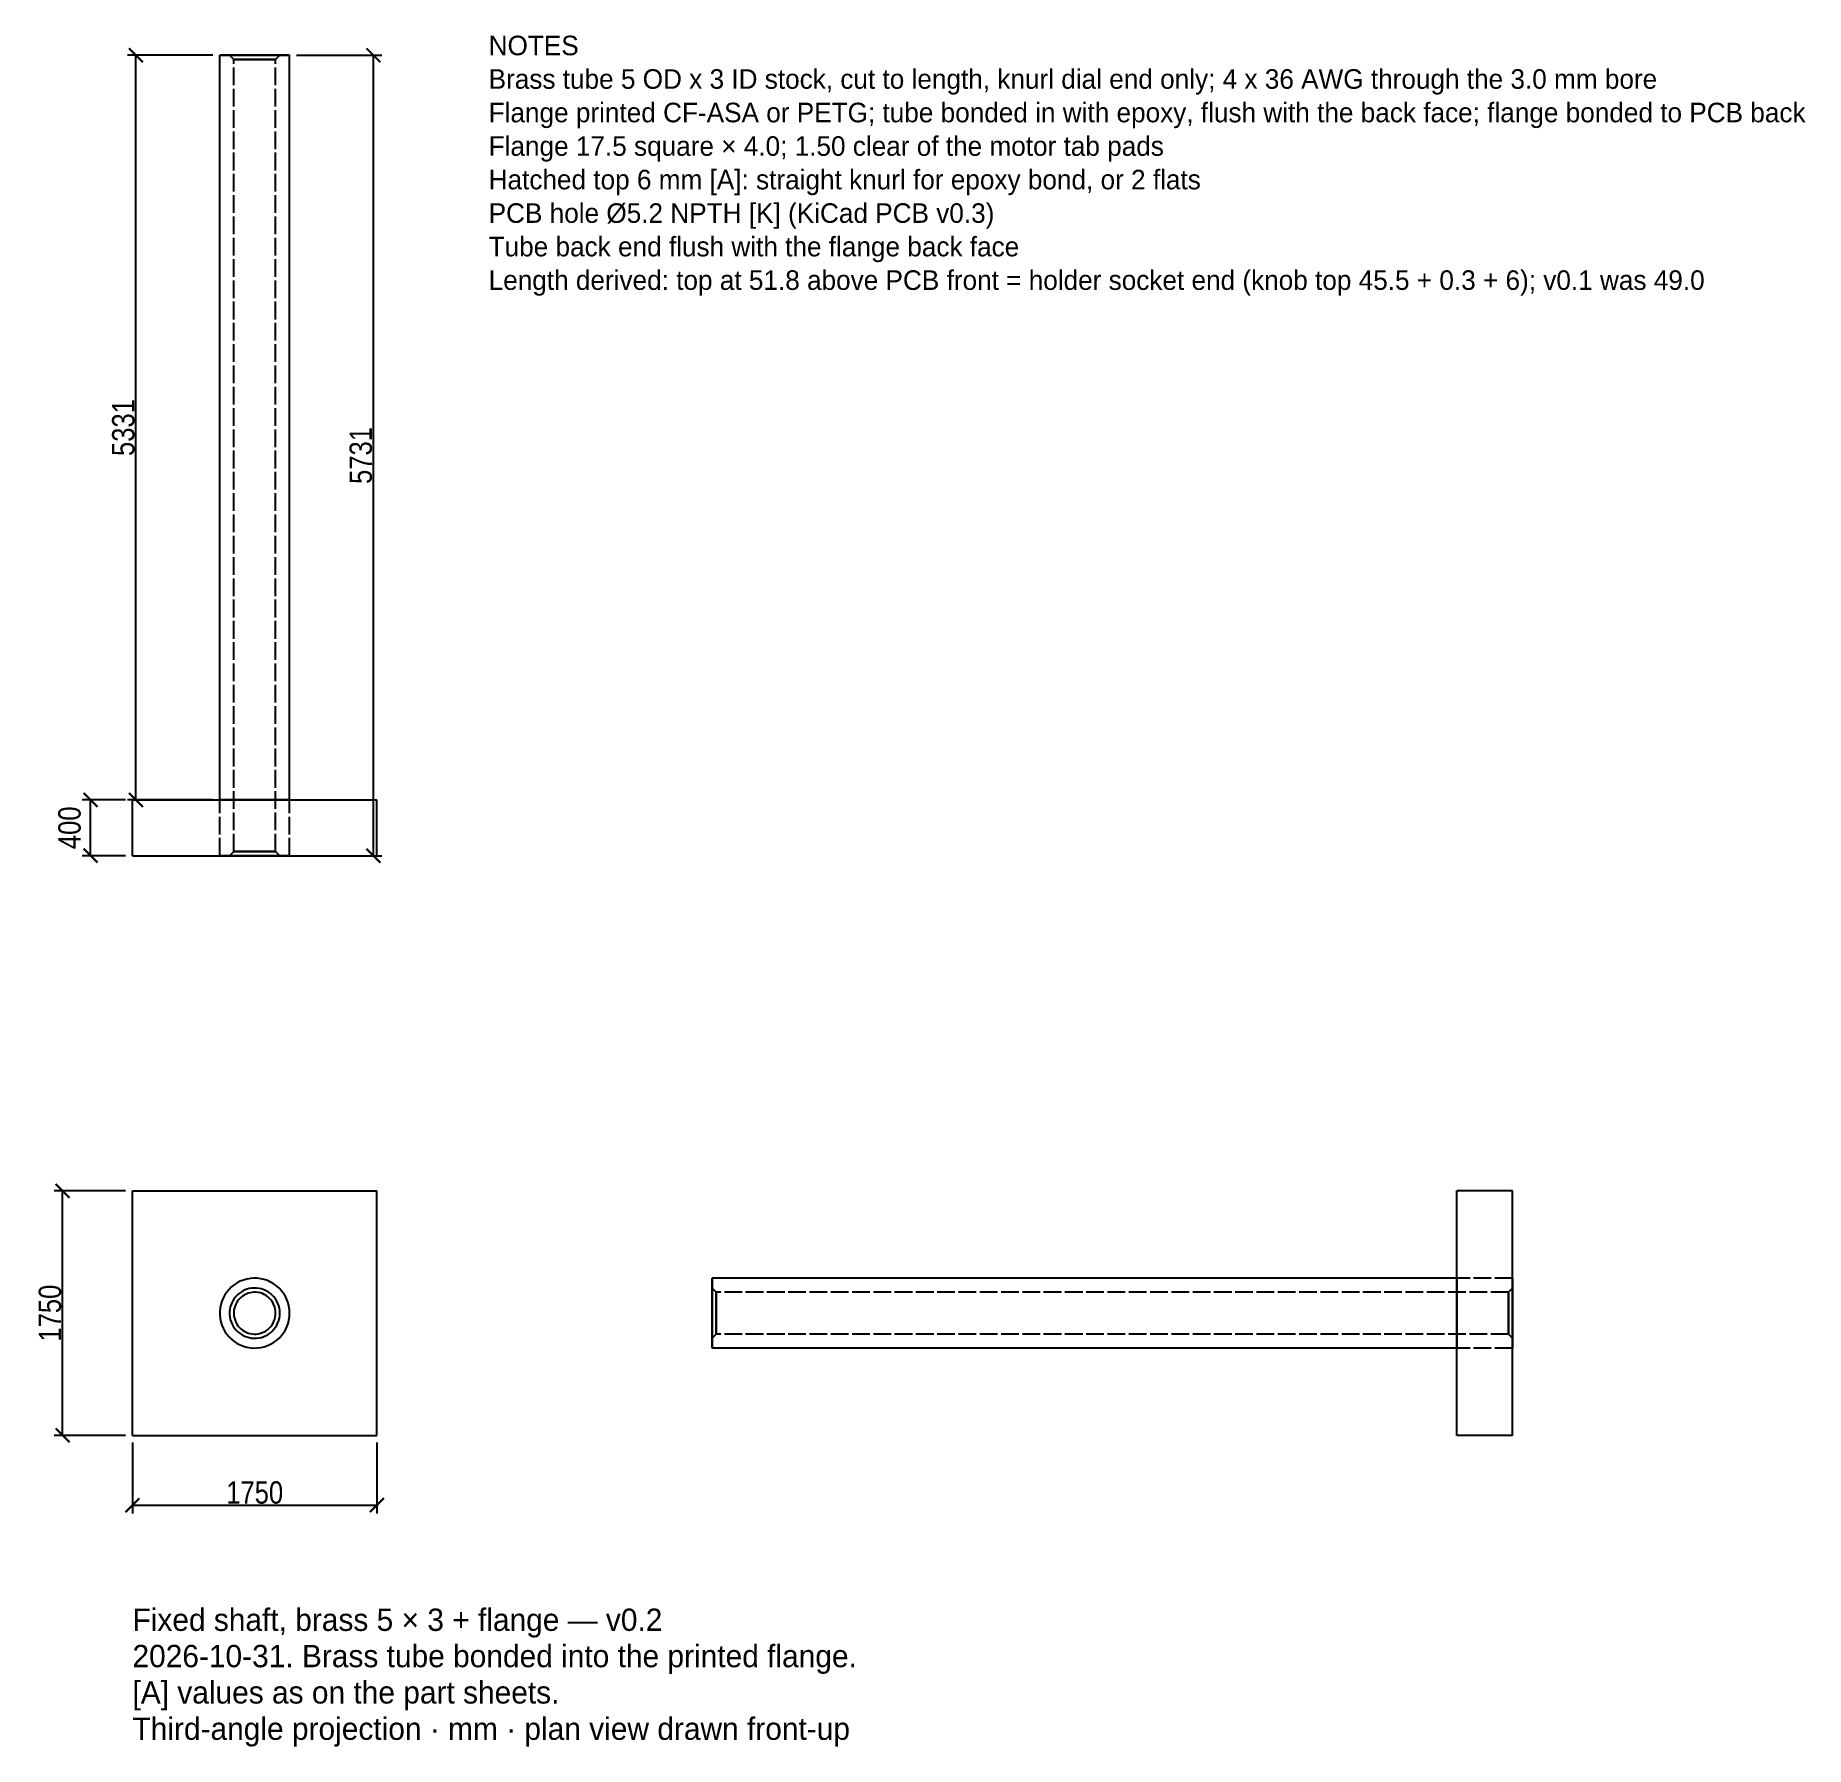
# Model space of a CAD drawing. Header units: millimetres. Extents: x -16 to 111, y -31 to 91.
import ezdxf

# ---------------------------------------------------------------- set-up
doc = ezdxf.new("R2010")
doc.units = ezdxf.units.MM
doc.linetypes.add('DASHED', pattern=[1.524, 1.27, -0.254])
for name, color, linetype in [('DIMS', 3, 'CONTINUOUS'), ('HIDDEN', 8, 'DASHED'), ('TEXT', 7, 'CONTINUOUS'), ('VISIBLE', 7, 'CONTINUOUS')]:
    doc.layers.add(name, color=color, linetype=linetype)
doc.styles.add('OpenSansCondensed-Light', font='OpenSansCondensed-Light.ttf')
doc.dimstyles.new('EZDXF', dxfattribs={"dimtxt": 0.25, "dimasz": 0.175, "dimexe": 0.375, "dimexo": 0.125, "dimgap": 0.1, "dimtad": 1, "dimlfac": 100, "dimzin": 12, "dimdsep": 46, "dimtxsty": 'OpenSansCondensed-Light', "dimblk": 'ARCHTICK', "dimcen": 2.5, "dimazin": 3, "dimtfac": 0.5, "dimtmove": 2, "dimatfit": 3})

msp = doc.modelspace()

# ---------------------------------------------------------------- texts
at = {"layer": 'TEXT'}
for s, height, p in [('NOTES', 1.4, (16.75, 90.06)), ('Brass tube 5 OD x 3 ID stock, cut to length, knurl dial end only; 4 x 36 AWG through the 3.0 mm bore', 1.4, (16.75, 87.66)), ('Flange printed CF-ASA or PETG; tube bonded in with epoxy, flush with the back face; flange bonded to PCB back', 1.4, (16.75, 85.26)), ('Flange 17.5 square × 4.0; 1.50 clear of the motor tab pads', 1.4, (16.75, 82.86)), ('Hatched top 6 mm [A]: straight knurl for epoxy bond, or 2 flats', 1.4, (16.75, 80.46)), ('PCB hole Ø5.2 NPTH [K] (KiCad PCB v0.3)', 1.4, (16.75, 78.06)), ('Tube back end flush with the flange back face', 1.4, (16.75, 75.66)), ('Length derived: top at 51.8 above PCB front = holder socket end (knob top 45.5 + 0.3 + 6); v0.1 was 49.0', 1.4, (16.75, 73.26)), ('Fixed shaft, brass 5 × 3 + flange — v0.2', 1.6, (-8.75, -22.75)), ('2026-10-31. Brass tube bonded into the printed flange.', 1.6, (-8.75, -25.35)), ('[A] values as on the part sheets.', 1.6, (-8.75, -27.95)), ('Third-angle projection · mm · plan view drawn front-up', 1.6, (-8.75, -30.55))]:
    msp.add_text(s, height=height, dxfattribs=at).set_placement(p)

# ---------------------------------------------------------------- blocks, each defined once
blk = doc.blocks.new('_ARCHTICK')
at = {"color": 0, "linetype": 'BYBLOCK', "const_width": 0.15}
blk.add_lwpolyline([(-0.5, -0.5), (0.5, 0.5)], dxfattribs=at)

# ---------------------------------------------------------------- dimensions: what is measured, and where the dimension line sits
at = {"layer": 'DIMS'}
for base, p1, p2 in [((-8.5, 36.75), (-2.5, 36.75), (-2.5, 90.06)), ((8.5, 32.75), (2.5, 32.75), (2.5, 90.06)), ((-11.75, 32.75), (-8.75, 32.75), (-8.75, 36.75)), ((-13.75, -8.75), (-8.75, -8.75), (-8.75, 8.75))]:
    msp.add_linear_dim(base=base, p1=p1, p2=p2, angle=90, dimstyle='EZDXF', override={"dimtxt": 1.6, "dimasz": 1, "dimexe": 0.6, "dimexo": 0.5, "dimdec": 2}, dxfattribs=at).render()
msp.add_linear_dim(base=(-8.75, -13.75), p1=(-8.75, -8.75), p2=(8.75, -8.75), dimstyle='EZDXF', override={"dimtxt": 1.6, "dimasz": 1, "dimexe": 0.6, "dimexo": 0.5, "dimdec": 2}, dxfattribs=at).render()

# ---------------------------------------------------------------- linework, layer by layer
at = {"layer": 'HIDDEN'}
for points in [[(-2.5, 90.06), (-2.42063, 90.06), (-2.34127, 90.06), (-2.2619, 90.06), (-2.18254, 90.06), (-2.10317, 90.06), (-2.02381, 90.06), (-1.94444, 90.06), (-1.86508, 90.06), (-1.78571, 90.06), (-1.70635, 90.06), (-1.62698, 90.06), (-1.54762, 90.06), (-1.46825, 90.06), (-1.38889, 90.06), (-1.30952, 90.06), (-1.23016, 90.06), (-1.15079, 90.06), (-1.07143, 90.06), (-0.99206, 90.06), (-0.9127, 90.06), (-0.83333, 90.06), (-0.75397, 90.06), (-0.6746, 90.06), (-0.59524, 90.06), (-0.51587, 90.06), (-0.43651, 90.06), (-0.35714, 90.06), (-0.27778, 90.06), (-0.19841, 90.06), (-0.11905, 90.06), (-0.03968, 90.06), (0.03968, 90.06), (0.11905, 90.06), (0.19841, 90.06), (0.27778, 90.06), (0.35714, 90.06), (0.43651, 90.06), (0.51587, 90.06), (0.59524, 90.06), (0.6746, 90.06), (0.75397, 90.06), (0.83333, 90.06), (0.9127, 90.06), (0.99206, 90.06), (1.07143, 90.06), (1.15079, 90.06), (1.23016, 90.06), (1.30952, 90.06), (1.38889, 90.06), (1.46825, 90.06), (1.54762, 90.06), (1.62698, 90.06), (1.70635, 90.06), (1.78571, 90.06), (1.86508, 90.06), (1.94444, 90.06), (2.02381, 90.06), (2.10317, 90.06), (2.18254, 90.06), (2.2619, 90.06), (2.34127, 90.06), (2.42063, 90.06), (2.5, 90.06)], [(1.8, 90.06), (1.74286, 90.06), (1.68571, 90.06), (1.62857, 90.06), (1.57143, 90.06), (1.51429, 90.06), (1.45714, 90.06), (1.4, 90.06), (1.34286, 90.06), (1.28571, 90.06), (1.22857, 90.06), (1.17143, 90.06), (1.11429, 90.06), (1.05714, 90.06), (1, 90.06), (0.94286, 90.06), (0.88571, 90.06), (0.82857, 90.06), (0.77143, 90.06), (0.71429, 90.06), (0.65714, 90.06), (0.6, 90.06), (0.54286, 90.06), (0.48571, 90.06), (0.42857, 90.06), (0.37143, 90.06), (0.31429, 90.06), (0.25714, 90.06), (0.2, 90.06), (0.14286, 90.06), (0.08571, 90.06), (0.02857, 90.06), (-0.02857, 90.06), (-0.08571, 90.06), (-0.14286, 90.06), (-0.2, 90.06), (-0.25714, 90.06), (-0.31429, 90.06), (-0.37143, 90.06), (-0.42857, 90.06), (-0.48571, 90.06), (-0.54286, 90.06), (-0.6, 90.06), (-0.65714, 90.06), (-0.71429, 90.06), (-0.77143, 90.06), (-0.82857, 90.06), (-0.88571, 90.06), (-0.94286, 90.06), (-1, 90.06), (-1.05714, 90.06), (-1.11429, 90.06), (-1.17143, 90.06), (-1.22857, 90.06), (-1.28571, 90.06), (-1.34286, 90.06), (-1.4, 90.06), (-1.45714, 90.06), (-1.51429, 90.06), (-1.57143, 90.06), (-1.62857, 90.06), (-1.68571, 90.06), (-1.74286, 90.06), (-1.8, 90.06)], [(-1.8, 90.06), (-1.74286, 90.06), (-1.68571, 90.06), (-1.62857, 90.06), (-1.57143, 90.06), (-1.51429, 90.06), (-1.45714, 90.06), (-1.4, 90.06), (-1.34286, 90.06), (-1.28571, 90.06), (-1.22857, 90.06), (-1.17143, 90.06), (-1.11429, 90.06), (-1.05714, 90.06), (-1, 90.06), (-0.94286, 90.06), (-0.88571, 90.06), (-0.82857, 90.06), (-0.77143, 90.06), (-0.71429, 90.06), (-0.65714, 90.06), (-0.6, 90.06), (-0.54286, 90.06), (-0.48571, 90.06), (-0.42857, 90.06), (-0.37143, 90.06), (-0.31429, 90.06), (-0.25714, 90.06), (-0.2, 90.06), (-0.14286, 90.06), (-0.08571, 90.06), (-0.02857, 90.06), (0.02857, 90.06), (0.08571, 90.06), (0.14286, 90.06), (0.2, 90.06), (0.25714, 90.06), (0.31429, 90.06), (0.37143, 90.06), (0.42857, 90.06), (0.48571, 90.06), (0.54286, 90.06), (0.6, 90.06), (0.65714, 90.06), (0.71429, 90.06), (0.77143, 90.06), (0.82857, 90.06), (0.88571, 90.06), (0.94286, 90.06), (1, 90.06), (1.05714, 90.06), (1.11429, 90.06), (1.17143, 90.06), (1.22857, 90.06), (1.28571, 90.06), (1.34286, 90.06), (1.4, 90.06), (1.45714, 90.06), (1.51429, 90.06), (1.57143, 90.06), (1.62857, 90.06), (1.68571, 90.06), (1.74286, 90.06), (1.8, 90.06)], [(-1.5, 89.76), (-1.8, 90.06)], [(1.8, 90.06), (1.5, 89.76)], [(1.5, 89.76), (1.45238, 89.76), (1.40476, 89.76), (1.35714, 89.76), (1.30952, 89.76), (1.2619, 89.76), (1.21429, 89.76), (1.16667, 89.76), (1.11905, 89.76), (1.07143, 89.76), (1.02381, 89.76), (0.97619, 89.76), (0.92857, 89.76), (0.88095, 89.76), (0.83333, 89.76), (0.78571, 89.76), (0.7381, 89.76), (0.69048, 89.76), (0.64286, 89.76), (0.59524, 89.76), (0.54762, 89.76), (0.5, 89.76), (0.45238, 89.76), (0.40476, 89.76), (0.35714, 89.76), (0.30952, 89.76), (0.2619, 89.76), (0.21429, 89.76), (0.16667, 89.76), (0.11905, 89.76), (0.07143, 89.76), (0.02381, 89.76), (-0.02381, 89.76), (-0.07143, 89.76), (-0.11905, 89.76), (-0.16667, 89.76), (-0.21429, 89.76), (-0.2619, 89.76), (-0.30952, 89.76), (-0.35714, 89.76), (-0.40476, 89.76), (-0.45238, 89.76), (-0.5, 89.76), (-0.54762, 89.76), (-0.59524, 89.76), (-0.64286, 89.76), (-0.69048, 89.76), (-0.7381, 89.76), (-0.78571, 89.76), (-0.83333, 89.76), (-0.88095, 89.76), (-0.92857, 89.76), (-0.97619, 89.76), (-1.02381, 89.76), (-1.07143, 89.76), (-1.11905, 89.76), (-1.16667, 89.76), (-1.21429, 89.76), (-1.2619, 89.76), (-1.30952, 89.76), (-1.35714, 89.76), (-1.40476, 89.76), (-1.45238, 89.76), (-1.5, 89.76)], [(-1.5, 89.76), (-1.45238, 89.76), (-1.40476, 89.76), (-1.35714, 89.76), (-1.30952, 89.76), (-1.2619, 89.76), (-1.21429, 89.76), (-1.16667, 89.76), (-1.11905, 89.76), (-1.07143, 89.76), (-1.02381, 89.76), (-0.97619, 89.76), (-0.92857, 89.76), (-0.88095, 89.76), (-0.83333, 89.76), (-0.78571, 89.76), (-0.7381, 89.76), (-0.69048, 89.76), (-0.64286, 89.76), (-0.59524, 89.76), (-0.54762, 89.76), (-0.5, 89.76), (-0.45238, 89.76), (-0.40476, 89.76), (-0.35714, 89.76), (-0.30952, 89.76), (-0.2619, 89.76), (-0.21429, 89.76), (-0.16667, 89.76), (-0.11905, 89.76), (-0.07143, 89.76), (-0.02381, 89.76), (0.02381, 89.76), (0.07143, 89.76), (0.11905, 89.76), (0.16667, 89.76), (0.21429, 89.76), (0.2619, 89.76), (0.30952, 89.76), (0.35714, 89.76), (0.40476, 89.76), (0.45238, 89.76), (0.5, 89.76), (0.54762, 89.76), (0.59524, 89.76), (0.64286, 89.76), (0.69048, 89.76), (0.7381, 89.76), (0.78571, 89.76), (0.83333, 89.76), (0.88095, 89.76), (0.92857, 89.76), (0.97619, 89.76), (1.02381, 89.76), (1.07143, 89.76), (1.11905, 89.76), (1.16667, 89.76), (1.21429, 89.76), (1.2619, 89.76), (1.30952, 89.76), (1.35714, 89.76), (1.40476, 89.76), (1.45238, 89.76), (1.5, 89.76)], [(-1.5, 33.05), (-1.5, 89.76)], [(1.5, 33.05), (1.5, 89.76)], [(-8.75, 32.75), (-8.75, 36.75)], [(-8.75, 36.75), (8.75, 36.75)], [(2.5, 36.75), (2.42063, 36.75), (2.34127, 36.75), (2.2619, 36.75), (2.18254, 36.75), (2.10317, 36.75), (2.02381, 36.75), (1.94444, 36.75), (1.86508, 36.75), (1.78571, 36.75), (1.70635, 36.75), (1.62698, 36.75), (1.54762, 36.75), (1.46825, 36.75), (1.38889, 36.75), (1.30952, 36.75), (1.23016, 36.75), (1.15079, 36.75), (1.07143, 36.75), (0.99206, 36.75), (0.9127, 36.75), (0.83333, 36.75), (0.75397, 36.75), (0.6746, 36.75), (0.59524, 36.75), (0.51587, 36.75), (0.43651, 36.75), (0.35714, 36.75), (0.27778, 36.75), (0.19841, 36.75), (0.11905, 36.75), (0.03968, 36.75), (-0.03968, 36.75), (-0.11905, 36.75), (-0.19841, 36.75), (-0.27778, 36.75), (-0.35714, 36.75), (-0.43651, 36.75), (-0.51587, 36.75), (-0.59524, 36.75), (-0.6746, 36.75), (-0.75397, 36.75), (-0.83333, 36.75), (-0.9127, 36.75), (-0.99206, 36.75), (-1.07143, 36.75), (-1.15079, 36.75), (-1.23016, 36.75), (-1.30952, 36.75), (-1.38889, 36.75), (-1.46825, 36.75), (-1.54762, 36.75), (-1.62698, 36.75), (-1.70635, 36.75), (-1.78571, 36.75), (-1.86508, 36.75), (-1.94444, 36.75), (-2.02381, 36.75), (-2.10317, 36.75), (-2.18254, 36.75), (-2.2619, 36.75), (-2.34127, 36.75), (-2.42063, 36.75), (-2.5, 36.75)], [(-2.5, 36.75), (-2.42063, 36.75), (-2.34127, 36.75), (-2.2619, 36.75), (-2.18254, 36.75), (-2.10317, 36.75), (-2.02381, 36.75), (-1.94444, 36.75), (-1.86508, 36.75), (-1.78571, 36.75), (-1.70635, 36.75), (-1.62698, 36.75), (-1.54762, 36.75), (-1.46825, 36.75), (-1.38889, 36.75), (-1.30952, 36.75), (-1.23016, 36.75), (-1.15079, 36.75), (-1.07143, 36.75), (-0.99206, 36.75), (-0.9127, 36.75), (-0.83333, 36.75), (-0.75397, 36.75), (-0.6746, 36.75), (-0.59524, 36.75), (-0.51587, 36.75), (-0.43651, 36.75), (-0.35714, 36.75), (-0.27778, 36.75), (-0.19841, 36.75), (-0.11905, 36.75), (-0.03968, 36.75), (0.03968, 36.75), (0.11905, 36.75), (0.19841, 36.75), (0.27778, 36.75), (0.35714, 36.75), (0.43651, 36.75), (0.51587, 36.75), (0.59524, 36.75), (0.6746, 36.75), (0.75397, 36.75), (0.83333, 36.75), (0.9127, 36.75), (0.99206, 36.75), (1.07143, 36.75), (1.15079, 36.75), (1.23016, 36.75), (1.30952, 36.75), (1.38889, 36.75), (1.46825, 36.75), (1.54762, 36.75), (1.62698, 36.75), (1.70635, 36.75), (1.78571, 36.75), (1.86508, 36.75), (1.94444, 36.75), (2.02381, 36.75), (2.10317, 36.75), (2.18254, 36.75), (2.2619, 36.75), (2.34127, 36.75), (2.42063, 36.75), (2.5, 36.75)], [(-2.5, 32.75), (-2.5, 36.75)], [(-2.5, 32.75), (-2.5, 36.75)], [(2.5, 32.75), (2.5, 36.75)], [(2.5, 32.75), (2.5, 36.75)], [(8.75, 32.75), (8.75, 36.75)], [(-1.5, 33.05), (-1.8, 32.75)], [(1.5, 33.05), (1.45238, 33.05), (1.40476, 33.05), (1.35714, 33.05), (1.30952, 33.05), (1.2619, 33.05), (1.21429, 33.05), (1.16667, 33.05), (1.11905, 33.05), (1.07143, 33.05), (1.02381, 33.05), (0.97619, 33.05), (0.92857, 33.05), (0.88095, 33.05), (0.83333, 33.05), (0.78571, 33.05), (0.7381, 33.05), (0.69048, 33.05), (0.64286, 33.05), (0.59524, 33.05), (0.54762, 33.05), (0.5, 33.05), (0.45238, 33.05), (0.40476, 33.05), (0.35714, 33.05), (0.30952, 33.05), (0.2619, 33.05), (0.21429, 33.05), (0.16667, 33.05), (0.11905, 33.05), (0.07143, 33.05), (0.02381, 33.05), (-0.02381, 33.05), (-0.07143, 33.05), (-0.11905, 33.05), (-0.16667, 33.05), (-0.21429, 33.05), (-0.2619, 33.05), (-0.30952, 33.05), (-0.35714, 33.05), (-0.40476, 33.05), (-0.45238, 33.05), (-0.5, 33.05), (-0.54762, 33.05), (-0.59524, 33.05), (-0.64286, 33.05), (-0.69048, 33.05), (-0.7381, 33.05), (-0.78571, 33.05), (-0.83333, 33.05), (-0.88095, 33.05), (-0.92857, 33.05), (-0.97619, 33.05), (-1.02381, 33.05), (-1.07143, 33.05), (-1.11905, 33.05), (-1.16667, 33.05), (-1.21429, 33.05), (-1.2619, 33.05), (-1.30952, 33.05), (-1.35714, 33.05), (-1.40476, 33.05), (-1.45238, 33.05), (-1.5, 33.05)], [(-1.5, 33.05), (-1.45238, 33.05), (-1.40476, 33.05), (-1.35714, 33.05), (-1.30952, 33.05), (-1.2619, 33.05), (-1.21429, 33.05), (-1.16667, 33.05), (-1.11905, 33.05), (-1.07143, 33.05), (-1.02381, 33.05), (-0.97619, 33.05), (-0.92857, 33.05), (-0.88095, 33.05), (-0.83333, 33.05), (-0.78571, 33.05), (-0.7381, 33.05), (-0.69048, 33.05), (-0.64286, 33.05), (-0.59524, 33.05), (-0.54762, 33.05), (-0.5, 33.05), (-0.45238, 33.05), (-0.40476, 33.05), (-0.35714, 33.05), (-0.30952, 33.05), (-0.2619, 33.05), (-0.21429, 33.05), (-0.16667, 33.05), (-0.11905, 33.05), (-0.07143, 33.05), (-0.02381, 33.05), (0.02381, 33.05), (0.07143, 33.05), (0.11905, 33.05), (0.16667, 33.05), (0.21429, 33.05), (0.2619, 33.05), (0.30952, 33.05), (0.35714, 33.05), (0.40476, 33.05), (0.45238, 33.05), (0.5, 33.05), (0.54762, 33.05), (0.59524, 33.05), (0.64286, 33.05), (0.69048, 33.05), (0.7381, 33.05), (0.78571, 33.05), (0.83333, 33.05), (0.88095, 33.05), (0.92857, 33.05), (0.97619, 33.05), (1.02381, 33.05), (1.07143, 33.05), (1.11905, 33.05), (1.16667, 33.05), (1.21429, 33.05), (1.2619, 33.05), (1.30952, 33.05), (1.35714, 33.05), (1.40476, 33.05), (1.45238, 33.05), (1.5, 33.05)], [(1.8, 32.75), (1.5, 33.05)], [(-8.75, 32.75), (8.75, 32.75)], [(2.5, 32.75), (2.42063, 32.75), (2.34127, 32.75), (2.2619, 32.75), (2.18254, 32.75), (2.10317, 32.75), (2.02381, 32.75), (1.94444, 32.75), (1.86508, 32.75), (1.78571, 32.75), (1.70635, 32.75), (1.62698, 32.75), (1.54762, 32.75), (1.46825, 32.75), (1.38889, 32.75), (1.30952, 32.75), (1.23016, 32.75), (1.15079, 32.75), (1.07143, 32.75), (0.99206, 32.75), (0.9127, 32.75), (0.83333, 32.75), (0.75397, 32.75), (0.6746, 32.75), (0.59524, 32.75), (0.51587, 32.75), (0.43651, 32.75), (0.35714, 32.75), (0.27778, 32.75), (0.19841, 32.75), (0.11905, 32.75), (0.03968, 32.75), (-0.03968, 32.75), (-0.11905, 32.75), (-0.19841, 32.75), (-0.27778, 32.75), (-0.35714, 32.75), (-0.43651, 32.75), (-0.51587, 32.75), (-0.59524, 32.75), (-0.6746, 32.75), (-0.75397, 32.75), (-0.83333, 32.75), (-0.9127, 32.75), (-0.99206, 32.75), (-1.07143, 32.75), (-1.15079, 32.75), (-1.23016, 32.75), (-1.30952, 32.75), (-1.38889, 32.75), (-1.46825, 32.75), (-1.54762, 32.75), (-1.62698, 32.75), (-1.70635, 32.75), (-1.78571, 32.75), (-1.86508, 32.75), (-1.94444, 32.75), (-2.02381, 32.75), (-2.10317, 32.75), (-2.18254, 32.75), (-2.2619, 32.75), (-2.34127, 32.75), (-2.42063, 32.75), (-2.5, 32.75)], [(-2.5, 32.75), (-2.42063, 32.75), (-2.34127, 32.75), (-2.2619, 32.75), (-2.18254, 32.75), (-2.10317, 32.75), (-2.02381, 32.75), (-1.94444, 32.75), (-1.86508, 32.75), (-1.78571, 32.75), (-1.70635, 32.75), (-1.62698, 32.75), (-1.54762, 32.75), (-1.46825, 32.75), (-1.38889, 32.75), (-1.30952, 32.75), (-1.23016, 32.75), (-1.15079, 32.75), (-1.07143, 32.75), (-0.99206, 32.75), (-0.9127, 32.75), (-0.83333, 32.75), (-0.75397, 32.75), (-0.6746, 32.75), (-0.59524, 32.75), (-0.51587, 32.75), (-0.43651, 32.75), (-0.35714, 32.75), (-0.27778, 32.75), (-0.19841, 32.75), (-0.11905, 32.75), (-0.03968, 32.75), (0.03968, 32.75), (0.11905, 32.75), (0.19841, 32.75), (0.27778, 32.75), (0.35714, 32.75), (0.43651, 32.75), (0.51587, 32.75), (0.59524, 32.75), (0.6746, 32.75), (0.75397, 32.75), (0.83333, 32.75), (0.9127, 32.75), (0.99206, 32.75), (1.07143, 32.75), (1.15079, 32.75), (1.23016, 32.75), (1.30952, 32.75), (1.38889, 32.75), (1.46825, 32.75), (1.54762, 32.75), (1.62698, 32.75), (1.70635, 32.75), (1.78571, 32.75), (1.86508, 32.75), (1.94444, 32.75), (2.02381, 32.75), (2.10317, 32.75), (2.18254, 32.75), (2.2619, 32.75), (2.34127, 32.75), (2.42063, 32.75), (2.5, 32.75)], [(2.5, 32.75), (2.42063, 32.75), (2.34127, 32.75), (2.2619, 32.75), (2.18254, 32.75), (2.10317, 32.75), (2.02381, 32.75), (1.94444, 32.75), (1.86508, 32.75), (1.78571, 32.75), (1.70635, 32.75), (1.62698, 32.75), (1.54762, 32.75), (1.46825, 32.75), (1.38889, 32.75), (1.30952, 32.75), (1.23016, 32.75), (1.15079, 32.75), (1.07143, 32.75), (0.99206, 32.75), (0.9127, 32.75), (0.83333, 32.75), (0.75397, 32.75), (0.6746, 32.75), (0.59524, 32.75), (0.51587, 32.75), (0.43651, 32.75), (0.35714, 32.75), (0.27778, 32.75), (0.19841, 32.75), (0.11905, 32.75), (0.03968, 32.75), (-0.03968, 32.75), (-0.11905, 32.75), (-0.19841, 32.75), (-0.27778, 32.75), (-0.35714, 32.75), (-0.43651, 32.75), (-0.51587, 32.75), (-0.59524, 32.75), (-0.6746, 32.75), (-0.75397, 32.75), (-0.83333, 32.75), (-0.9127, 32.75), (-0.99206, 32.75), (-1.07143, 32.75), (-1.15079, 32.75), (-1.23016, 32.75), (-1.30952, 32.75), (-1.38889, 32.75), (-1.46825, 32.75), (-1.54762, 32.75), (-1.62698, 32.75), (-1.70635, 32.75), (-1.78571, 32.75), (-1.86508, 32.75), (-1.94444, 32.75), (-2.02381, 32.75), (-2.10317, 32.75), (-2.18254, 32.75), (-2.2619, 32.75), (-2.34127, 32.75), (-2.42063, 32.75), (-2.5, 32.75)], [(-2.5, 32.75), (-2.42063, 32.75), (-2.34127, 32.75), (-2.2619, 32.75), (-2.18254, 32.75), (-2.10317, 32.75), (-2.02381, 32.75), (-1.94444, 32.75), (-1.86508, 32.75), (-1.78571, 32.75), (-1.70635, 32.75), (-1.62698, 32.75), (-1.54762, 32.75), (-1.46825, 32.75), (-1.38889, 32.75), (-1.30952, 32.75), (-1.23016, 32.75), (-1.15079, 32.75), (-1.07143, 32.75), (-0.99206, 32.75), (-0.9127, 32.75), (-0.83333, 32.75), (-0.75397, 32.75), (-0.6746, 32.75), (-0.59524, 32.75), (-0.51587, 32.75), (-0.43651, 32.75), (-0.35714, 32.75), (-0.27778, 32.75), (-0.19841, 32.75), (-0.11905, 32.75), (-0.03968, 32.75), (0.03968, 32.75), (0.11905, 32.75), (0.19841, 32.75), (0.27778, 32.75), (0.35714, 32.75), (0.43651, 32.75), (0.51587, 32.75), (0.59524, 32.75), (0.6746, 32.75), (0.75397, 32.75), (0.83333, 32.75), (0.9127, 32.75), (0.99206, 32.75), (1.07143, 32.75), (1.15079, 32.75), (1.23016, 32.75), (1.30952, 32.75), (1.38889, 32.75), (1.46825, 32.75), (1.54762, 32.75), (1.62698, 32.75), (1.70635, 32.75), (1.78571, 32.75), (1.86508, 32.75), (1.94444, 32.75), (2.02381, 32.75), (2.10317, 32.75), (2.18254, 32.75), (2.2619, 32.75), (2.34127, 32.75), (2.42063, 32.75), (2.5, 32.75)], [(1.8, 32.75), (1.74286, 32.75), (1.68571, 32.75), (1.62857, 32.75), (1.57143, 32.75), (1.51429, 32.75), (1.45714, 32.75), (1.4, 32.75), (1.34286, 32.75), (1.28571, 32.75), (1.22857, 32.75), (1.17143, 32.75), (1.11429, 32.75), (1.05714, 32.75), (1, 32.75), (0.94286, 32.75), (0.88571, 32.75), (0.82857, 32.75), (0.77143, 32.75), (0.71429, 32.75), (0.65714, 32.75), (0.6, 32.75), (0.54286, 32.75), (0.48571, 32.75), (0.42857, 32.75), (0.37143, 32.75), (0.31429, 32.75), (0.25714, 32.75), (0.2, 32.75), (0.14286, 32.75), (0.08571, 32.75), (0.02857, 32.75), (-0.02857, 32.75), (-0.08571, 32.75), (-0.14286, 32.75), (-0.2, 32.75), (-0.25714, 32.75), (-0.31429, 32.75), (-0.37143, 32.75), (-0.42857, 32.75), (-0.48571, 32.75), (-0.54286, 32.75), (-0.6, 32.75), (-0.65714, 32.75), (-0.71429, 32.75), (-0.77143, 32.75), (-0.82857, 32.75), (-0.88571, 32.75), (-0.94286, 32.75), (-1, 32.75), (-1.05714, 32.75), (-1.11429, 32.75), (-1.17143, 32.75), (-1.22857, 32.75), (-1.28571, 32.75), (-1.34286, 32.75), (-1.4, 32.75), (-1.45714, 32.75), (-1.51429, 32.75), (-1.57143, 32.75), (-1.62857, 32.75), (-1.68571, 32.75), (-1.74286, 32.75), (-1.8, 32.75)], [(-1.8, 32.75), (-1.74286, 32.75), (-1.68571, 32.75), (-1.62857, 32.75), (-1.57143, 32.75), (-1.51429, 32.75), (-1.45714, 32.75), (-1.4, 32.75), (-1.34286, 32.75), (-1.28571, 32.75), (-1.22857, 32.75), (-1.17143, 32.75), (-1.11429, 32.75), (-1.05714, 32.75), (-1, 32.75), (-0.94286, 32.75), (-0.88571, 32.75), (-0.82857, 32.75), (-0.77143, 32.75), (-0.71429, 32.75), (-0.65714, 32.75), (-0.6, 32.75), (-0.54286, 32.75), (-0.48571, 32.75), (-0.42857, 32.75), (-0.37143, 32.75), (-0.31429, 32.75), (-0.25714, 32.75), (-0.2, 32.75), (-0.14286, 32.75), (-0.08571, 32.75), (-0.02857, 32.75), (0.02857, 32.75), (0.08571, 32.75), (0.14286, 32.75), (0.2, 32.75), (0.25714, 32.75), (0.31429, 32.75), (0.37143, 32.75), (0.42857, 32.75), (0.48571, 32.75), (0.54286, 32.75), (0.6, 32.75), (0.65714, 32.75), (0.71429, 32.75), (0.77143, 32.75), (0.82857, 32.75), (0.88571, 32.75), (0.94286, 32.75), (1, 32.75), (1.05714, 32.75), (1.11429, 32.75), (1.17143, 32.75), (1.22857, 32.75), (1.28571, 32.75), (1.34286, 32.75), (1.4, 32.75), (1.45714, 32.75), (1.51429, 32.75), (1.57143, 32.75), (1.62857, 32.75), (1.68571, 32.75), (1.74286, 32.75), (1.8, 32.75)], [(-8.75, -8.75), (-8.75, 8.75)], [(-8.75, 8.75), (8.75, 8.75)], [(8.75, -8.75), (8.75, 8.75)], [(86.06, -8.75), (86.06, 8.75)], [(90.06, 8.75), (86.06, 8.75)], [(90.06, -8.75), (90.06, 8.75)], [(2.5, 0), (2.48758, 0.24892), (2.45043, 0.49537), (2.38893, 0.73689), (2.30369, 0.97109), (2.19555, 1.19563), (2.0656, 1.4083), (1.91511, 1.60697), (1.74559, 1.78967), (1.55872, 1.95458), (1.35637, 2.10006), (1.14053, 2.22468), (0.91335, 2.32718), (0.6771, 2.40656), (0.43412, 2.46202), (0.18683, 2.49301), (-0.06233, 2.49922), (-0.31086, 2.4806), (-0.5563, 2.43732), (-0.79622, 2.36982), (-1.02822, 2.27876), (-1.25, 2.16506), (-1.45936, 2.02985), (-1.65421, 1.87445), (-1.83263, 1.70043), (-1.99283, 1.50951), (-2.13323, 1.30359), (-2.25242, 1.08471), (-2.34923, 0.85505), (-2.42269, 0.61689), (-2.47208, 0.37261), (-2.49689, 0.12461), (-2.49689, -0.12461), (-2.47208, -0.37261), (-2.42269, -0.61689), (-2.34923, -0.85505), (-2.25242, -1.08471), (-2.13323, -1.30359), (-1.99283, -1.50951), (-1.83263, -1.70043), (-1.65421, -1.87445), (-1.45936, -2.02985), (-1.25, -2.16506), (-1.02822, -2.27876), (-0.79622, -2.36982), (-0.5563, -2.43732), (-0.31086, -2.4806), (-0.06233, -2.49922), (0.18683, -2.49301), (0.43412, -2.46202), (0.6771, -2.40656), (0.91335, -2.32718), (1.14053, -2.22468), (1.35637, -2.10006), (1.55872, -1.95458), (1.74559, -1.78967), (1.91511, -1.60697), (2.0656, -1.4083), (2.19555, -1.19563), (2.30369, -0.97109), (2.38893, -0.73689), (2.45043, -0.49537), (2.48758, -0.24892), (2.5, 0)], [(2.5, 0), (2.48758, 0.24892), (2.45043, 0.49537), (2.38893, 0.73689), (2.30369, 0.97109), (2.19555, 1.19563), (2.0656, 1.4083), (1.91511, 1.60697), (1.74559, 1.78967), (1.55872, 1.95458), (1.35637, 2.10006), (1.14053, 2.22468), (0.91335, 2.32718), (0.6771, 2.40656), (0.43412, 2.46202), (0.18683, 2.49301), (-0.06233, 2.49922), (-0.31086, 2.4806), (-0.5563, 2.43732), (-0.79622, 2.36982), (-1.02822, 2.27876), (-1.25, 2.16506), (-1.45936, 2.02985), (-1.65421, 1.87445), (-1.83263, 1.70043), (-1.99283, 1.50951), (-2.13323, 1.30359), (-2.25242, 1.08471), (-2.34923, 0.85505), (-2.42269, 0.61689), (-2.47208, 0.37261), (-2.49689, 0.12461), (-2.49689, -0.12461), (-2.47208, -0.37261), (-2.42269, -0.61689), (-2.34923, -0.85505), (-2.25242, -1.08471), (-2.13323, -1.30359), (-1.99283, -1.50951), (-1.83263, -1.70043), (-1.65421, -1.87445), (-1.45936, -2.02985), (-1.25, -2.16506), (-1.02822, -2.27876), (-0.79622, -2.36982), (-0.5563, -2.43732), (-0.31086, -2.4806), (-0.06233, -2.49922), (0.18683, -2.49301), (0.43412, -2.46202), (0.6771, -2.40656), (0.91335, -2.32718), (1.14053, -2.22468), (1.35637, -2.10006), (1.55872, -1.95458), (1.74559, -1.78967), (1.91511, -1.60697), (2.0656, -1.4083), (2.19555, -1.19563), (2.30369, -0.97109), (2.38893, -0.73689), (2.45043, -0.49537), (2.48758, -0.24892), (2.5, 0)], [(2.5, 0), (2.48758, 0.24892), (2.45043, 0.49537), (2.38893, 0.73689), (2.30369, 0.97109), (2.19555, 1.19563), (2.0656, 1.4083), (1.91511, 1.60697), (1.74559, 1.78967), (1.55872, 1.95458), (1.35637, 2.10006), (1.14053, 2.22468), (0.91335, 2.32718), (0.6771, 2.40656), (0.43412, 2.46202), (0.18683, 2.49301), (-0.06233, 2.49922), (-0.31086, 2.4806), (-0.5563, 2.43732), (-0.79622, 2.36982), (-1.02822, 2.27876), (-1.25, 2.16506), (-1.45936, 2.02985), (-1.65421, 1.87445), (-1.83263, 1.70043), (-1.99283, 1.50951), (-2.13323, 1.30359), (-2.25242, 1.08471), (-2.34923, 0.85505), (-2.42269, 0.61689), (-2.47208, 0.37261), (-2.49689, 0.12461), (-2.49689, -0.12461), (-2.47208, -0.37261), (-2.42269, -0.61689), (-2.34923, -0.85505), (-2.25242, -1.08471), (-2.13323, -1.30359), (-1.99283, -1.50951), (-1.83263, -1.70043), (-1.65421, -1.87445), (-1.45936, -2.02985), (-1.25, -2.16506), (-1.02822, -2.27876), (-0.79622, -2.36982), (-0.5563, -2.43732), (-0.31086, -2.4806), (-0.06233, -2.49922), (0.18683, -2.49301), (0.43412, -2.46202), (0.6771, -2.40656), (0.91335, -2.32718), (1.14053, -2.22468), (1.35637, -2.10006), (1.55872, -1.95458), (1.74559, -1.78967), (1.91511, -1.60697), (2.0656, -1.4083), (2.19555, -1.19563), (2.30369, -0.97109), (2.38893, -0.73689), (2.45043, -0.49537), (2.48758, -0.24892), (2.5, 0)], [(1.8, 0), (1.79106, 0.17922), (1.76431, 0.35666), (1.72003, 0.53056), (1.65866, 0.69918), (1.5808, 0.86086), (1.48723, 1.01398), (1.37888, 1.15702), (1.25683, 1.28856), (1.12228, 1.4073), (0.97658, 1.51205), (0.82118, 1.60177), (0.65761, 1.67557), (0.48751, 1.73272), (0.31257, 1.77265), (0.13451, 1.79497), (-0.04488, 1.79944), (-0.22382, 1.78603), (-0.40054, 1.75487), (-0.57328, 1.70627), (-0.74032, 1.64071), (-0.9, 1.55885), (-1.05074, 1.46149), (-1.19103, 1.34961), (-1.31949, 1.22431), (-1.43484, 1.08685), (-1.53592, 0.93858), (-1.62174, 0.78099), (-1.69145, 0.61564), (-1.74434, 0.44416), (-1.7799, 0.26828), (-1.79776, 0.08972), (-1.79776, -0.08972), (-1.7799, -0.26828), (-1.74434, -0.44416), (-1.69145, -0.61564), (-1.62174, -0.78099), (-1.53592, -0.93858), (-1.43484, -1.08685), (-1.31949, -1.22431), (-1.19103, -1.34961), (-1.05074, -1.46149), (-0.9, -1.55885), (-0.74032, -1.64071), (-0.57328, -1.70627), (-0.40054, -1.75487), (-0.22382, -1.78603), (-0.04488, -1.79944), (0.13451, -1.79497), (0.31257, -1.77265), (0.48751, -1.73272), (0.65761, -1.67557), (0.82118, -1.60177), (0.97658, -1.51205), (1.12228, -1.4073), (1.25683, -1.28856), (1.37888, -1.15702), (1.48723, -1.01398), (1.5808, -0.86086), (1.65866, -0.69918), (1.72003, -0.53056), (1.76431, -0.35666), (1.79106, -0.17922), (1.8, 0)], [(1.5, 0), (1.49255, 0.14935), (1.47026, 0.29722), (1.43336, 0.44213), (1.38221, 0.58265), (1.31733, 0.71738), (1.23936, 0.84498), (1.14907, 0.96418), (1.04736, 1.0738), (0.93523, 1.17275), (0.81382, 1.26004), (0.68432, 1.33481), (0.54801, 1.39631), (0.40626, 1.44394), (0.26047, 1.47721), (0.1121, 1.49581), (-0.0374, 1.49953), (-0.18652, 1.48836), (-0.33378, 1.46239), (-0.47773, 1.42189), (-0.61693, 1.36726), (-0.75, 1.29904), (-0.87562, 1.21791), (-0.99253, 1.12467), (-1.09958, 1.02026), (-1.1957, 0.90571), (-1.27994, 0.78215), (-1.35145, 0.65083), (-1.40954, 0.51303), (-1.45362, 0.37014), (-1.48325, 0.22356), (-1.49814, 0.07477), (-1.49814, -0.07477), (-1.48325, -0.22356), (-1.45362, -0.37014), (-1.40954, -0.51303), (-1.35145, -0.65083), (-1.27994, -0.78215), (-1.1957, -0.90571), (-1.09958, -1.02026), (-0.99253, -1.12467), (-0.87562, -1.21791), (-0.75, -1.29904), (-0.61693, -1.36726), (-0.47773, -1.42189), (-0.33378, -1.46239), (-0.18652, -1.48836), (-0.0374, -1.49953), (0.1121, -1.49581), (0.26047, -1.47721), (0.40626, -1.44394), (0.54801, -1.39631), (0.68432, -1.33481), (0.81382, -1.26004), (0.93523, -1.17275), (1.04736, -1.0738), (1.14907, -0.96418), (1.23936, -0.84498), (1.31733, -0.71738), (1.38221, -0.58265), (1.43336, -0.44213), (1.47026, -0.29722), (1.49255, -0.14935), (1.5, 0)], [(32.75, 2.5), (32.75, 2.42063), (32.75, 2.34127), (32.75, 2.2619), (32.75, 2.18254), (32.75, 2.10317), (32.75, 2.02381), (32.75, 1.94444), (32.75, 1.86508), (32.75, 1.78571), (32.75, 1.70635), (32.75, 1.62698), (32.75, 1.54762), (32.75, 1.46825), (32.75, 1.38889), (32.75, 1.30952), (32.75, 1.23016), (32.75, 1.15079), (32.75, 1.07143), (32.75, 0.99206), (32.75, 0.9127), (32.75, 0.83333), (32.75, 0.75397), (32.75, 0.6746), (32.75, 0.59524), (32.75, 0.51587), (32.75, 0.43651), (32.75, 0.35714), (32.75, 0.27778), (32.75, 0.19841), (32.75, 0.11905), (32.75, 0.03968), (32.75, -0.03968), (32.75, -0.11905), (32.75, -0.19841), (32.75, -0.27778), (32.75, -0.35714), (32.75, -0.43651), (32.75, -0.51587), (32.75, -0.59524), (32.75, -0.6746), (32.75, -0.75397), (32.75, -0.83333), (32.75, -0.9127), (32.75, -0.99206), (32.75, -1.07143), (32.75, -1.15079), (32.75, -1.23016), (32.75, -1.30952), (32.75, -1.38889), (32.75, -1.46825), (32.75, -1.54762), (32.75, -1.62698), (32.75, -1.70635), (32.75, -1.78571), (32.75, -1.86508), (32.75, -1.94444), (32.75, -2.02381), (32.75, -2.10317), (32.75, -2.18254), (32.75, -2.2619), (32.75, -2.34127), (32.75, -2.42063), (32.75, -2.5)], [(32.75, 0), (32.75, 0.02857), (32.75, 0.05714), (32.75, 0.08571), (32.75, 0.11429), (32.75, 0.14286), (32.75, 0.17143), (32.75, 0.2), (32.75, 0.22857), (32.75, 0.25714), (32.75, 0.28571), (32.75, 0.31429), (32.75, 0.34286), (32.75, 0.37143), (32.75, 0.4), (32.75, 0.42857), (32.75, 0.45714), (32.75, 0.48571), (32.75, 0.51429), (32.75, 0.54286), (32.75, 0.57143), (32.75, 0.6), (32.75, 0.62857), (32.75, 0.65714), (32.75, 0.68571), (32.75, 0.71429), (32.75, 0.74286), (32.75, 0.77143), (32.75, 0.8), (32.75, 0.82857), (32.75, 0.85714), (32.75, 0.88571), (32.75, 0.91429), (32.75, 0.94286), (32.75, 0.97143), (32.75, 1), (32.75, 1.02857), (32.75, 1.05714), (32.75, 1.08571), (32.75, 1.11429), (32.75, 1.14286), (32.75, 1.17143), (32.75, 1.2), (32.75, 1.22857), (32.75, 1.25714), (32.75, 1.28571), (32.75, 1.31429), (32.75, 1.34286), (32.75, 1.37143), (32.75, 1.4), (32.75, 1.42857), (32.75, 1.45714), (32.75, 1.48571), (32.75, 1.51429), (32.75, 1.54286), (32.75, 1.57143), (32.75, 1.6), (32.75, 1.62857), (32.75, 1.65714), (32.75, 1.68571), (32.75, 1.71429), (32.75, 1.74286), (32.75, 1.77143), (32.75, 1.8)], [(32.75, 1.8), (32.75, 1.74286), (32.75, 1.68571), (32.75, 1.62857), (32.75, 1.57143), (32.75, 1.51429), (32.75, 1.45714), (32.75, 1.4), (32.75, 1.34286), (32.75, 1.28571), (32.75, 1.22857), (32.75, 1.17143), (32.75, 1.11429), (32.75, 1.05714), (32.75, 1), (32.75, 0.94286), (32.75, 0.88571), (32.75, 0.82857), (32.75, 0.77143), (32.75, 0.71429), (32.75, 0.65714), (32.75, 0.6), (32.75, 0.54286), (32.75, 0.48571), (32.75, 0.42857), (32.75, 0.37143), (32.75, 0.31429), (32.75, 0.25714), (32.75, 0.2), (32.75, 0.14286), (32.75, 0.08571), (32.75, 0.02857), (32.75, -0.02857), (32.75, -0.08571), (32.75, -0.14286), (32.75, -0.2), (32.75, -0.25714), (32.75, -0.31429), (32.75, -0.37143), (32.75, -0.42857), (32.75, -0.48571), (32.75, -0.54286), (32.75, -0.6), (32.75, -0.65714), (32.75, -0.71429), (32.75, -0.77143), (32.75, -0.82857), (32.75, -0.88571), (32.75, -0.94286), (32.75, -1), (32.75, -1.05714), (32.75, -1.11429), (32.75, -1.17143), (32.75, -1.22857), (32.75, -1.28571), (32.75, -1.34286), (32.75, -1.4), (32.75, -1.45714), (32.75, -1.51429), (32.75, -1.57143), (32.75, -1.62857), (32.75, -1.68571), (32.75, -1.74286), (32.75, -1.8)], [(33.05, 1.5), (32.75, 1.8)], [(33.05, 0), (33.05, 0.02381), (33.05, 0.04762), (33.05, 0.07143), (33.05, 0.09524), (33.05, 0.11905), (33.05, 0.14286), (33.05, 0.16667), (33.05, 0.19048), (33.05, 0.21429), (33.05, 0.2381), (33.05, 0.2619), (33.05, 0.28571), (33.05, 0.30952), (33.05, 0.33333), (33.05, 0.35714), (33.05, 0.38095), (33.05, 0.40476), (33.05, 0.42857), (33.05, 0.45238), (33.05, 0.47619), (33.05, 0.5), (33.05, 0.52381), (33.05, 0.54762), (33.05, 0.57143), (33.05, 0.59524), (33.05, 0.61905), (33.05, 0.64286), (33.05, 0.66667), (33.05, 0.69048), (33.05, 0.71429), (33.05, 0.7381), (33.05, 0.7619), (33.05, 0.78571), (33.05, 0.80952), (33.05, 0.83333), (33.05, 0.85714), (33.05, 0.88095), (33.05, 0.90476), (33.05, 0.92857), (33.05, 0.95238), (33.05, 0.97619), (33.05, 1), (33.05, 1.02381), (33.05, 1.04762), (33.05, 1.07143), (33.05, 1.09524), (33.05, 1.11905), (33.05, 1.14286), (33.05, 1.16667), (33.05, 1.19048), (33.05, 1.21429), (33.05, 1.2381), (33.05, 1.2619), (33.05, 1.28571), (33.05, 1.30952), (33.05, 1.33333), (33.05, 1.35714), (33.05, 1.38095), (33.05, 1.40476), (33.05, 1.42857), (33.05, 1.45238), (33.05, 1.47619), (33.05, 1.5)], [(33.05, 1.5), (33.05, 1.45238), (33.05, 1.40476), (33.05, 1.35714), (33.05, 1.30952), (33.05, 1.2619), (33.05, 1.21429), (33.05, 1.16667), (33.05, 1.11905), (33.05, 1.07143), (33.05, 1.02381), (33.05, 0.97619), (33.05, 0.92857), (33.05, 0.88095), (33.05, 0.83333), (33.05, 0.78571), (33.05, 0.7381), (33.05, 0.69048), (33.05, 0.64286), (33.05, 0.59524), (33.05, 0.54762), (33.05, 0.5), (33.05, 0.45238), (33.05, 0.40476), (33.05, 0.35714), (33.05, 0.30952), (33.05, 0.2619), (33.05, 0.21429), (33.05, 0.16667), (33.05, 0.11905), (33.05, 0.07143), (33.05, 0.02381), (33.05, -0.02381), (33.05, -0.07143), (33.05, -0.11905), (33.05, -0.16667), (33.05, -0.21429), (33.05, -0.2619), (33.05, -0.30952), (33.05, -0.35714), (33.05, -0.40476), (33.05, -0.45238), (33.05, -0.5), (33.05, -0.54762), (33.05, -0.59524), (33.05, -0.64286), (33.05, -0.69048), (33.05, -0.7381), (33.05, -0.78571), (33.05, -0.83333), (33.05, -0.88095), (33.05, -0.92857), (33.05, -0.97619), (33.05, -1.02381), (33.05, -1.07143), (33.05, -1.11905), (33.05, -1.16667), (33.05, -1.21429), (33.05, -1.2619), (33.05, -1.30952), (33.05, -1.35714), (33.05, -1.40476), (33.05, -1.45238), (33.05, -1.5)], [(89.76, 1.5), (33.05, 1.5)], [(86.06, 0), (86.06, 0.03968), (86.06, 0.07937), (86.06, 0.11905), (86.06, 0.15873), (86.06, 0.19841), (86.06, 0.2381), (86.06, 0.27778), (86.06, 0.31746), (86.06, 0.35714), (86.06, 0.39683), (86.06, 0.43651), (86.06, 0.47619), (86.06, 0.51587), (86.06, 0.55556), (86.06, 0.59524), (86.06, 0.63492), (86.06, 0.6746), (86.06, 0.71429), (86.06, 0.75397), (86.06, 0.79365), (86.06, 0.83333), (86.06, 0.87302), (86.06, 0.9127), (86.06, 0.95238), (86.06, 0.99206), (86.06, 1.03175), (86.06, 1.07143), (86.06, 1.11111), (86.06, 1.15079), (86.06, 1.19048), (86.06, 1.23016), (86.06, 1.26984), (86.06, 1.30952), (86.06, 1.34921), (86.06, 1.38889), (86.06, 1.42857), (86.06, 1.46825), (86.06, 1.50794), (86.06, 1.54762), (86.06, 1.5873), (86.06, 1.62698), (86.06, 1.66667), (86.06, 1.70635), (86.06, 1.74603), (86.06, 1.78571), (86.06, 1.8254), (86.06, 1.86508), (86.06, 1.90476), (86.06, 1.94444), (86.06, 1.98413), (86.06, 2.02381), (86.06, 2.06349), (86.06, 2.10317), (86.06, 2.14286), (86.06, 2.18254), (86.06, 2.22222), (86.06, 2.2619), (86.06, 2.30159), (86.06, 2.34127), (86.06, 2.38095), (86.06, 2.42063), (86.06, 2.46032), (86.06, 2.5)], [(86.06, 2.5), (86.06, 2.42063), (86.06, 2.34127), (86.06, 2.2619), (86.06, 2.18254), (86.06, 2.10317), (86.06, 2.02381), (86.06, 1.94444), (86.06, 1.86508), (86.06, 1.78571), (86.06, 1.70635), (86.06, 1.62698), (86.06, 1.54762), (86.06, 1.46825), (86.06, 1.38889), (86.06, 1.30952), (86.06, 1.23016), (86.06, 1.15079), (86.06, 1.07143), (86.06, 0.99206), (86.06, 0.9127), (86.06, 0.83333), (86.06, 0.75397), (86.06, 0.6746), (86.06, 0.59524), (86.06, 0.51587), (86.06, 0.43651), (86.06, 0.35714), (86.06, 0.27778), (86.06, 0.19841), (86.06, 0.11905), (86.06, 0.03968), (86.06, -0.03968), (86.06, -0.11905), (86.06, -0.19841), (86.06, -0.27778), (86.06, -0.35714), (86.06, -0.43651), (86.06, -0.51587), (86.06, -0.59524), (86.06, -0.6746), (86.06, -0.75397), (86.06, -0.83333), (86.06, -0.9127), (86.06, -0.99206), (86.06, -1.07143), (86.06, -1.15079), (86.06, -1.23016), (86.06, -1.30952), (86.06, -1.38889), (86.06, -1.46825), (86.06, -1.54762), (86.06, -1.62698), (86.06, -1.70635), (86.06, -1.78571), (86.06, -1.86508), (86.06, -1.94444), (86.06, -2.02381), (86.06, -2.10317), (86.06, -2.18254), (86.06, -2.2619), (86.06, -2.34127), (86.06, -2.42063), (86.06, -2.5)], [(90.06, 2.5), (86.06, 2.5)], [(90.06, 2.5), (86.06, 2.5)], [(89.76, 1.5), (90.06, 1.8)], [(89.76, 0), (89.76, 0.02381), (89.76, 0.04762), (89.76, 0.07143), (89.76, 0.09524), (89.76, 0.11905), (89.76, 0.14286), (89.76, 0.16667), (89.76, 0.19048), (89.76, 0.21429), (89.76, 0.2381), (89.76, 0.2619), (89.76, 0.28571), (89.76, 0.30952), (89.76, 0.33333), (89.76, 0.35714), (89.76, 0.38095), (89.76, 0.40476), (89.76, 0.42857), (89.76, 0.45238), (89.76, 0.47619), (89.76, 0.5), (89.76, 0.52381), (89.76, 0.54762), (89.76, 0.57143), (89.76, 0.59524), (89.76, 0.61905), (89.76, 0.64286), (89.76, 0.66667), (89.76, 0.69048), (89.76, 0.71429), (89.76, 0.7381), (89.76, 0.7619), (89.76, 0.78571), (89.76, 0.80952), (89.76, 0.83333), (89.76, 0.85714), (89.76, 0.88095), (89.76, 0.90476), (89.76, 0.92857), (89.76, 0.95238), (89.76, 0.97619), (89.76, 1), (89.76, 1.02381), (89.76, 1.04762), (89.76, 1.07143), (89.76, 1.09524), (89.76, 1.11905), (89.76, 1.14286), (89.76, 1.16667), (89.76, 1.19048), (89.76, 1.21429), (89.76, 1.2381), (89.76, 1.2619), (89.76, 1.28571), (89.76, 1.30952), (89.76, 1.33333), (89.76, 1.35714), (89.76, 1.38095), (89.76, 1.40476), (89.76, 1.42857), (89.76, 1.45238), (89.76, 1.47619), (89.76, 1.5)], [(89.76, 1.5), (89.76, 1.45238), (89.76, 1.40476), (89.76, 1.35714), (89.76, 1.30952), (89.76, 1.2619), (89.76, 1.21429), (89.76, 1.16667), (89.76, 1.11905), (89.76, 1.07143), (89.76, 1.02381), (89.76, 0.97619), (89.76, 0.92857), (89.76, 0.88095), (89.76, 0.83333), (89.76, 0.78571), (89.76, 0.7381), (89.76, 0.69048), (89.76, 0.64286), (89.76, 0.59524), (89.76, 0.54762), (89.76, 0.5), (89.76, 0.45238), (89.76, 0.40476), (89.76, 0.35714), (89.76, 0.30952), (89.76, 0.2619), (89.76, 0.21429), (89.76, 0.16667), (89.76, 0.11905), (89.76, 0.07143), (89.76, 0.02381), (89.76, -0.02381), (89.76, -0.07143), (89.76, -0.11905), (89.76, -0.16667), (89.76, -0.21429), (89.76, -0.2619), (89.76, -0.30952), (89.76, -0.35714), (89.76, -0.40476), (89.76, -0.45238), (89.76, -0.5), (89.76, -0.54762), (89.76, -0.59524), (89.76, -0.64286), (89.76, -0.69048), (89.76, -0.7381), (89.76, -0.78571), (89.76, -0.83333), (89.76, -0.88095), (89.76, -0.92857), (89.76, -0.97619), (89.76, -1.02381), (89.76, -1.07143), (89.76, -1.11905), (89.76, -1.16667), (89.76, -1.21429), (89.76, -1.2619), (89.76, -1.30952), (89.76, -1.35714), (89.76, -1.40476), (89.76, -1.45238), (89.76, -1.5)], [(90.06, 0), (90.06, 0.03968), (90.06, 0.07937), (90.06, 0.11905), (90.06, 0.15873), (90.06, 0.19841), (90.06, 0.2381), (90.06, 0.27778), (90.06, 0.31746), (90.06, 0.35714), (90.06, 0.39683), (90.06, 0.43651), (90.06, 0.47619), (90.06, 0.51587), (90.06, 0.55556), (90.06, 0.59524), (90.06, 0.63492), (90.06, 0.6746), (90.06, 0.71429), (90.06, 0.75397), (90.06, 0.79365), (90.06, 0.83333), (90.06, 0.87302), (90.06, 0.9127), (90.06, 0.95238), (90.06, 0.99206), (90.06, 1.03175), (90.06, 1.07143), (90.06, 1.11111), (90.06, 1.15079), (90.06, 1.19048), (90.06, 1.23016), (90.06, 1.26984), (90.06, 1.30952), (90.06, 1.34921), (90.06, 1.38889), (90.06, 1.42857), (90.06, 1.46825), (90.06, 1.50794), (90.06, 1.54762), (90.06, 1.5873), (90.06, 1.62698), (90.06, 1.66667), (90.06, 1.70635), (90.06, 1.74603), (90.06, 1.78571), (90.06, 1.8254), (90.06, 1.86508), (90.06, 1.90476), (90.06, 1.94444), (90.06, 1.98413), (90.06, 2.02381), (90.06, 2.06349), (90.06, 2.10317), (90.06, 2.14286), (90.06, 2.18254), (90.06, 2.22222), (90.06, 2.2619), (90.06, 2.30159), (90.06, 2.34127), (90.06, 2.38095), (90.06, 2.42063), (90.06, 2.46032), (90.06, 2.5)], [(90.06, 2.5), (90.06, 2.42063), (90.06, 2.34127), (90.06, 2.2619), (90.06, 2.18254), (90.06, 2.10317), (90.06, 2.02381), (90.06, 1.94444), (90.06, 1.86508), (90.06, 1.78571), (90.06, 1.70635), (90.06, 1.62698), (90.06, 1.54762), (90.06, 1.46825), (90.06, 1.38889), (90.06, 1.30952), (90.06, 1.23016), (90.06, 1.15079), (90.06, 1.07143), (90.06, 0.99206), (90.06, 0.9127), (90.06, 0.83333), (90.06, 0.75397), (90.06, 0.6746), (90.06, 0.59524), (90.06, 0.51587), (90.06, 0.43651), (90.06, 0.35714), (90.06, 0.27778), (90.06, 0.19841), (90.06, 0.11905), (90.06, 0.03968), (90.06, -0.03968), (90.06, -0.11905), (90.06, -0.19841), (90.06, -0.27778), (90.06, -0.35714), (90.06, -0.43651), (90.06, -0.51587), (90.06, -0.59524), (90.06, -0.6746), (90.06, -0.75397), (90.06, -0.83333), (90.06, -0.9127), (90.06, -0.99206), (90.06, -1.07143), (90.06, -1.15079), (90.06, -1.23016), (90.06, -1.30952), (90.06, -1.38889), (90.06, -1.46825), (90.06, -1.54762), (90.06, -1.62698), (90.06, -1.70635), (90.06, -1.78571), (90.06, -1.86508), (90.06, -1.94444), (90.06, -2.02381), (90.06, -2.10317), (90.06, -2.18254), (90.06, -2.2619), (90.06, -2.34127), (90.06, -2.42063), (90.06, -2.5)], [(90.06, 0), (90.06, 0.03968), (90.06, 0.07937), (90.06, 0.11905), (90.06, 0.15873), (90.06, 0.19841), (90.06, 0.2381), (90.06, 0.27778), (90.06, 0.31746), (90.06, 0.35714), (90.06, 0.39683), (90.06, 0.43651), (90.06, 0.47619), (90.06, 0.51587), (90.06, 0.55556), (90.06, 0.59524), (90.06, 0.63492), (90.06, 0.6746), (90.06, 0.71429), (90.06, 0.75397), (90.06, 0.79365), (90.06, 0.83333), (90.06, 0.87302), (90.06, 0.9127), (90.06, 0.95238), (90.06, 0.99206), (90.06, 1.03175), (90.06, 1.07143), (90.06, 1.11111), (90.06, 1.15079), (90.06, 1.19048), (90.06, 1.23016), (90.06, 1.26984), (90.06, 1.30952), (90.06, 1.34921), (90.06, 1.38889), (90.06, 1.42857), (90.06, 1.46825), (90.06, 1.50794), (90.06, 1.54762), (90.06, 1.5873), (90.06, 1.62698), (90.06, 1.66667), (90.06, 1.70635), (90.06, 1.74603), (90.06, 1.78571), (90.06, 1.8254), (90.06, 1.86508), (90.06, 1.90476), (90.06, 1.94444), (90.06, 1.98413), (90.06, 2.02381), (90.06, 2.06349), (90.06, 2.10317), (90.06, 2.14286), (90.06, 2.18254), (90.06, 2.22222), (90.06, 2.2619), (90.06, 2.30159), (90.06, 2.34127), (90.06, 2.38095), (90.06, 2.42063), (90.06, 2.46032), (90.06, 2.5)], [(90.06, 2.5), (90.06, 2.42063), (90.06, 2.34127), (90.06, 2.2619), (90.06, 2.18254), (90.06, 2.10317), (90.06, 2.02381), (90.06, 1.94444), (90.06, 1.86508), (90.06, 1.78571), (90.06, 1.70635), (90.06, 1.62698), (90.06, 1.54762), (90.06, 1.46825), (90.06, 1.38889), (90.06, 1.30952), (90.06, 1.23016), (90.06, 1.15079), (90.06, 1.07143), (90.06, 0.99206), (90.06, 0.9127), (90.06, 0.83333), (90.06, 0.75397), (90.06, 0.6746), (90.06, 0.59524), (90.06, 0.51587), (90.06, 0.43651), (90.06, 0.35714), (90.06, 0.27778), (90.06, 0.19841), (90.06, 0.11905), (90.06, 0.03968), (90.06, -0.03968), (90.06, -0.11905), (90.06, -0.19841), (90.06, -0.27778), (90.06, -0.35714), (90.06, -0.43651), (90.06, -0.51587), (90.06, -0.59524), (90.06, -0.6746), (90.06, -0.75397), (90.06, -0.83333), (90.06, -0.9127), (90.06, -0.99206), (90.06, -1.07143), (90.06, -1.15079), (90.06, -1.23016), (90.06, -1.30952), (90.06, -1.38889), (90.06, -1.46825), (90.06, -1.54762), (90.06, -1.62698), (90.06, -1.70635), (90.06, -1.78571), (90.06, -1.86508), (90.06, -1.94444), (90.06, -2.02381), (90.06, -2.10317), (90.06, -2.18254), (90.06, -2.2619), (90.06, -2.34127), (90.06, -2.42063), (90.06, -2.5)], [(90.06, 0), (90.06, 0.02857), (90.06, 0.05714), (90.06, 0.08571), (90.06, 0.11429), (90.06, 0.14286), (90.06, 0.17143), (90.06, 0.2), (90.06, 0.22857), (90.06, 0.25714), (90.06, 0.28571), (90.06, 0.31429), (90.06, 0.34286), (90.06, 0.37143), (90.06, 0.4), (90.06, 0.42857), (90.06, 0.45714), (90.06, 0.48571), (90.06, 0.51429), (90.06, 0.54286), (90.06, 0.57143), (90.06, 0.6), (90.06, 0.62857), (90.06, 0.65714), (90.06, 0.68571), (90.06, 0.71429), (90.06, 0.74286), (90.06, 0.77143), (90.06, 0.8), (90.06, 0.82857), (90.06, 0.85714), (90.06, 0.88571), (90.06, 0.91429), (90.06, 0.94286), (90.06, 0.97143), (90.06, 1), (90.06, 1.02857), (90.06, 1.05714), (90.06, 1.08571), (90.06, 1.11429), (90.06, 1.14286), (90.06, 1.17143), (90.06, 1.2), (90.06, 1.22857), (90.06, 1.25714), (90.06, 1.28571), (90.06, 1.31429), (90.06, 1.34286), (90.06, 1.37143), (90.06, 1.4), (90.06, 1.42857), (90.06, 1.45714), (90.06, 1.48571), (90.06, 1.51429), (90.06, 1.54286), (90.06, 1.57143), (90.06, 1.6), (90.06, 1.62857), (90.06, 1.65714), (90.06, 1.68571), (90.06, 1.71429), (90.06, 1.74286), (90.06, 1.77143), (90.06, 1.8)], [(90.06, 1.8), (90.06, 1.74286), (90.06, 1.68571), (90.06, 1.62857), (90.06, 1.57143), (90.06, 1.51429), (90.06, 1.45714), (90.06, 1.4), (90.06, 1.34286), (90.06, 1.28571), (90.06, 1.22857), (90.06, 1.17143), (90.06, 1.11429), (90.06, 1.05714), (90.06, 1), (90.06, 0.94286), (90.06, 0.88571), (90.06, 0.82857), (90.06, 0.77143), (90.06, 0.71429), (90.06, 0.65714), (90.06, 0.6), (90.06, 0.54286), (90.06, 0.48571), (90.06, 0.42857), (90.06, 0.37143), (90.06, 0.31429), (90.06, 0.25714), (90.06, 0.2), (90.06, 0.14286), (90.06, 0.08571), (90.06, 0.02857), (90.06, -0.02857), (90.06, -0.08571), (90.06, -0.14286), (90.06, -0.2), (90.06, -0.25714), (90.06, -0.31429), (90.06, -0.37143), (90.06, -0.42857), (90.06, -0.48571), (90.06, -0.54286), (90.06, -0.6), (90.06, -0.65714), (90.06, -0.71429), (90.06, -0.77143), (90.06, -0.82857), (90.06, -0.88571), (90.06, -0.94286), (90.06, -1), (90.06, -1.05714), (90.06, -1.11429), (90.06, -1.17143), (90.06, -1.22857), (90.06, -1.28571), (90.06, -1.34286), (90.06, -1.4), (90.06, -1.45714), (90.06, -1.51429), (90.06, -1.57143), (90.06, -1.62857), (90.06, -1.68571), (90.06, -1.74286), (90.06, -1.8)], [(32.75, -1.8), (32.75, -1.77143), (32.75, -1.74286), (32.75, -1.71429), (32.75, -1.68571), (32.75, -1.65714), (32.75, -1.62857), (32.75, -1.6), (32.75, -1.57143), (32.75, -1.54286), (32.75, -1.51429), (32.75, -1.48571), (32.75, -1.45714), (32.75, -1.42857), (32.75, -1.4), (32.75, -1.37143), (32.75, -1.34286), (32.75, -1.31429), (32.75, -1.28571), (32.75, -1.25714), (32.75, -1.22857), (32.75, -1.2), (32.75, -1.17143), (32.75, -1.14286), (32.75, -1.11429), (32.75, -1.08571), (32.75, -1.05714), (32.75, -1.02857), (32.75, -1), (32.75, -0.97143), (32.75, -0.94286), (32.75, -0.91429), (32.75, -0.88571), (32.75, -0.85714), (32.75, -0.82857), (32.75, -0.8), (32.75, -0.77143), (32.75, -0.74286), (32.75, -0.71429), (32.75, -0.68571), (32.75, -0.65714), (32.75, -0.62857), (32.75, -0.6), (32.75, -0.57143), (32.75, -0.54286), (32.75, -0.51429), (32.75, -0.48571), (32.75, -0.45714), (32.75, -0.42857), (32.75, -0.4), (32.75, -0.37143), (32.75, -0.34286), (32.75, -0.31429), (32.75, -0.28571), (32.75, -0.25714), (32.75, -0.22857), (32.75, -0.2), (32.75, -0.17143), (32.75, -0.14286), (32.75, -0.11429), (32.75, -0.08571), (32.75, -0.05714), (32.75, -0.02857), (32.75, 0)], [(33.05, -1.5), (33.05, -1.47619), (33.05, -1.45238), (33.05, -1.42857), (33.05, -1.40476), (33.05, -1.38095), (33.05, -1.35714), (33.05, -1.33333), (33.05, -1.30952), (33.05, -1.28571), (33.05, -1.2619), (33.05, -1.2381), (33.05, -1.21429), (33.05, -1.19048), (33.05, -1.16667), (33.05, -1.14286), (33.05, -1.11905), (33.05, -1.09524), (33.05, -1.07143), (33.05, -1.04762), (33.05, -1.02381), (33.05, -1), (33.05, -0.97619), (33.05, -0.95238), (33.05, -0.92857), (33.05, -0.90476), (33.05, -0.88095), (33.05, -0.85714), (33.05, -0.83333), (33.05, -0.80952), (33.05, -0.78571), (33.05, -0.7619), (33.05, -0.7381), (33.05, -0.71429), (33.05, -0.69048), (33.05, -0.66667), (33.05, -0.64286), (33.05, -0.61905), (33.05, -0.59524), (33.05, -0.57143), (33.05, -0.54762), (33.05, -0.52381), (33.05, -0.5), (33.05, -0.47619), (33.05, -0.45238), (33.05, -0.42857), (33.05, -0.40476), (33.05, -0.38095), (33.05, -0.35714), (33.05, -0.33333), (33.05, -0.30952), (33.05, -0.28571), (33.05, -0.2619), (33.05, -0.2381), (33.05, -0.21429), (33.05, -0.19048), (33.05, -0.16667), (33.05, -0.14286), (33.05, -0.11905), (33.05, -0.09524), (33.05, -0.07143), (33.05, -0.04762), (33.05, -0.02381), (33.05, 0)], [(86.06, -2.5), (86.06, -2.46032), (86.06, -2.42063), (86.06, -2.38095), (86.06, -2.34127), (86.06, -2.30159), (86.06, -2.2619), (86.06, -2.22222), (86.06, -2.18254), (86.06, -2.14286), (86.06, -2.10317), (86.06, -2.06349), (86.06, -2.02381), (86.06, -1.98413), (86.06, -1.94444), (86.06, -1.90476), (86.06, -1.86508), (86.06, -1.8254), (86.06, -1.78571), (86.06, -1.74603), (86.06, -1.70635), (86.06, -1.66667), (86.06, -1.62698), (86.06, -1.5873), (86.06, -1.54762), (86.06, -1.50794), (86.06, -1.46825), (86.06, -1.42857), (86.06, -1.38889), (86.06, -1.34921), (86.06, -1.30952), (86.06, -1.26984), (86.06, -1.23016), (86.06, -1.19048), (86.06, -1.15079), (86.06, -1.11111), (86.06, -1.07143), (86.06, -1.03175), (86.06, -0.99206), (86.06, -0.95238), (86.06, -0.9127), (86.06, -0.87302), (86.06, -0.83333), (86.06, -0.79365), (86.06, -0.75397), (86.06, -0.71429), (86.06, -0.6746), (86.06, -0.63492), (86.06, -0.59524), (86.06, -0.55556), (86.06, -0.51587), (86.06, -0.47619), (86.06, -0.43651), (86.06, -0.39683), (86.06, -0.35714), (86.06, -0.31746), (86.06, -0.27778), (86.06, -0.2381), (86.06, -0.19841), (86.06, -0.15873), (86.06, -0.11905), (86.06, -0.07937), (86.06, -0.03968), (86.06, 0)], [(89.76, -1.5), (89.76, -1.47619), (89.76, -1.45238), (89.76, -1.42857), (89.76, -1.40476), (89.76, -1.38095), (89.76, -1.35714), (89.76, -1.33333), (89.76, -1.30952), (89.76, -1.28571), (89.76, -1.2619), (89.76, -1.2381), (89.76, -1.21429), (89.76, -1.19048), (89.76, -1.16667), (89.76, -1.14286), (89.76, -1.11905), (89.76, -1.09524), (89.76, -1.07143), (89.76, -1.04762), (89.76, -1.02381), (89.76, -1), (89.76, -0.97619), (89.76, -0.95238), (89.76, -0.92857), (89.76, -0.90476), (89.76, -0.88095), (89.76, -0.85714), (89.76, -0.83333), (89.76, -0.80952), (89.76, -0.78571), (89.76, -0.7619), (89.76, -0.7381), (89.76, -0.71429), (89.76, -0.69048), (89.76, -0.66667), (89.76, -0.64286), (89.76, -0.61905), (89.76, -0.59524), (89.76, -0.57143), (89.76, -0.54762), (89.76, -0.52381), (89.76, -0.5), (89.76, -0.47619), (89.76, -0.45238), (89.76, -0.42857), (89.76, -0.40476), (89.76, -0.38095), (89.76, -0.35714), (89.76, -0.33333), (89.76, -0.30952), (89.76, -0.28571), (89.76, -0.2619), (89.76, -0.2381), (89.76, -0.21429), (89.76, -0.19048), (89.76, -0.16667), (89.76, -0.14286), (89.76, -0.11905), (89.76, -0.09524), (89.76, -0.07143), (89.76, -0.04762), (89.76, -0.02381), (89.76, 0)], [(90.06, -2.5), (90.06, -2.46032), (90.06, -2.42063), (90.06, -2.38095), (90.06, -2.34127), (90.06, -2.30159), (90.06, -2.2619), (90.06, -2.22222), (90.06, -2.18254), (90.06, -2.14286), (90.06, -2.10317), (90.06, -2.06349), (90.06, -2.02381), (90.06, -1.98413), (90.06, -1.94444), (90.06, -1.90476), (90.06, -1.86508), (90.06, -1.8254), (90.06, -1.78571), (90.06, -1.74603), (90.06, -1.70635), (90.06, -1.66667), (90.06, -1.62698), (90.06, -1.5873), (90.06, -1.54762), (90.06, -1.50794), (90.06, -1.46825), (90.06, -1.42857), (90.06, -1.38889), (90.06, -1.34921), (90.06, -1.30952), (90.06, -1.26984), (90.06, -1.23016), (90.06, -1.19048), (90.06, -1.15079), (90.06, -1.11111), (90.06, -1.07143), (90.06, -1.03175), (90.06, -0.99206), (90.06, -0.95238), (90.06, -0.9127), (90.06, -0.87302), (90.06, -0.83333), (90.06, -0.79365), (90.06, -0.75397), (90.06, -0.71429), (90.06, -0.6746), (90.06, -0.63492), (90.06, -0.59524), (90.06, -0.55556), (90.06, -0.51587), (90.06, -0.47619), (90.06, -0.43651), (90.06, -0.39683), (90.06, -0.35714), (90.06, -0.31746), (90.06, -0.27778), (90.06, -0.2381), (90.06, -0.19841), (90.06, -0.15873), (90.06, -0.11905), (90.06, -0.07937), (90.06, -0.03968), (90.06, 0)], [(90.06, -1.8), (90.06, -1.77143), (90.06, -1.74286), (90.06, -1.71429), (90.06, -1.68571), (90.06, -1.65714), (90.06, -1.62857), (90.06, -1.6), (90.06, -1.57143), (90.06, -1.54286), (90.06, -1.51429), (90.06, -1.48571), (90.06, -1.45714), (90.06, -1.42857), (90.06, -1.4), (90.06, -1.37143), (90.06, -1.34286), (90.06, -1.31429), (90.06, -1.28571), (90.06, -1.25714), (90.06, -1.22857), (90.06, -1.2), (90.06, -1.17143), (90.06, -1.14286), (90.06, -1.11429), (90.06, -1.08571), (90.06, -1.05714), (90.06, -1.02857), (90.06, -1), (90.06, -0.97143), (90.06, -0.94286), (90.06, -0.91429), (90.06, -0.88571), (90.06, -0.85714), (90.06, -0.82857), (90.06, -0.8), (90.06, -0.77143), (90.06, -0.74286), (90.06, -0.71429), (90.06, -0.68571), (90.06, -0.65714), (90.06, -0.62857), (90.06, -0.6), (90.06, -0.57143), (90.06, -0.54286), (90.06, -0.51429), (90.06, -0.48571), (90.06, -0.45714), (90.06, -0.42857), (90.06, -0.4), (90.06, -0.37143), (90.06, -0.34286), (90.06, -0.31429), (90.06, -0.28571), (90.06, -0.25714), (90.06, -0.22857), (90.06, -0.2), (90.06, -0.17143), (90.06, -0.14286), (90.06, -0.11429), (90.06, -0.08571), (90.06, -0.05714), (90.06, -0.02857), (90.06, 0)], [(90.06, -2.5), (90.06, -2.46032), (90.06, -2.42063), (90.06, -2.38095), (90.06, -2.34127), (90.06, -2.30159), (90.06, -2.2619), (90.06, -2.22222), (90.06, -2.18254), (90.06, -2.14286), (90.06, -2.10317), (90.06, -2.06349), (90.06, -2.02381), (90.06, -1.98413), (90.06, -1.94444), (90.06, -1.90476), (90.06, -1.86508), (90.06, -1.8254), (90.06, -1.78571), (90.06, -1.74603), (90.06, -1.70635), (90.06, -1.66667), (90.06, -1.62698), (90.06, -1.5873), (90.06, -1.54762), (90.06, -1.50794), (90.06, -1.46825), (90.06, -1.42857), (90.06, -1.38889), (90.06, -1.34921), (90.06, -1.30952), (90.06, -1.26984), (90.06, -1.23016), (90.06, -1.19048), (90.06, -1.15079), (90.06, -1.11111), (90.06, -1.07143), (90.06, -1.03175), (90.06, -0.99206), (90.06, -0.95238), (90.06, -0.9127), (90.06, -0.87302), (90.06, -0.83333), (90.06, -0.79365), (90.06, -0.75397), (90.06, -0.71429), (90.06, -0.6746), (90.06, -0.63492), (90.06, -0.59524), (90.06, -0.55556), (90.06, -0.51587), (90.06, -0.47619), (90.06, -0.43651), (90.06, -0.39683), (90.06, -0.35714), (90.06, -0.31746), (90.06, -0.27778), (90.06, -0.2381), (90.06, -0.19841), (90.06, -0.15873), (90.06, -0.11905), (90.06, -0.07937), (90.06, -0.03968), (90.06, 0)], [(33.05, -1.5), (32.75, -1.8)], [(89.76, -1.5), (33.05, -1.5)], [(90.06, -2.5), (86.06, -2.5)], [(90.06, -2.5), (86.06, -2.5)], [(89.76, -1.5), (90.06, -1.8)], [(-8.75, -8.75), (8.75, -8.75)], [(90.06, -8.75), (86.06, -8.75)]]:
    msp.add_lwpolyline(points, dxfattribs=at)
at = {"layer": 'VISIBLE'}
for points in [[(2.5, 90.06), (2.42063, 90.06), (2.34127, 90.06), (2.2619, 90.06), (2.18254, 90.06), (2.10317, 90.06), (2.02381, 90.06), (1.94444, 90.06), (1.86508, 90.06), (1.78571, 90.06), (1.70635, 90.06), (1.62698, 90.06), (1.54762, 90.06), (1.46825, 90.06), (1.38889, 90.06), (1.30952, 90.06), (1.23016, 90.06), (1.15079, 90.06), (1.07143, 90.06), (0.99206, 90.06), (0.9127, 90.06), (0.83333, 90.06), (0.75397, 90.06), (0.6746, 90.06), (0.59524, 90.06), (0.51587, 90.06), (0.43651, 90.06), (0.35714, 90.06), (0.27778, 90.06), (0.19841, 90.06), (0.11905, 90.06), (0.03968, 90.06), (-0.03968, 90.06), (-0.11905, 90.06), (-0.19841, 90.06), (-0.27778, 90.06), (-0.35714, 90.06), (-0.43651, 90.06), (-0.51587, 90.06), (-0.59524, 90.06), (-0.6746, 90.06), (-0.75397, 90.06), (-0.83333, 90.06), (-0.9127, 90.06), (-0.99206, 90.06), (-1.07143, 90.06), (-1.15079, 90.06), (-1.23016, 90.06), (-1.30952, 90.06), (-1.38889, 90.06), (-1.46825, 90.06), (-1.54762, 90.06), (-1.62698, 90.06), (-1.70635, 90.06), (-1.78571, 90.06), (-1.86508, 90.06), (-1.94444, 90.06), (-2.02381, 90.06), (-2.10317, 90.06), (-2.18254, 90.06), (-2.2619, 90.06), (-2.34127, 90.06), (-2.42063, 90.06), (-2.5, 90.06)], [(-2.5, 36.75), (-2.5, 90.06)], [(2.5, 36.75), (2.5, 90.06)], [(-8.75, 32.75), (-8.75, 36.75)], [(-8.75, 36.75), (8.75, 36.75)], [(8.75, 32.75), (8.75, 36.75)], [(-8.75, 32.75), (8.75, 32.75)], [(-8.75, -8.75), (-8.75, 8.75)], [(-8.75, 8.75), (8.75, 8.75)], [(8.75, -8.75), (8.75, 8.75)], [(86.06, -8.75), (86.06, 8.75)], [(90.06, 8.75), (86.06, 8.75)], [(90.06, -8.75), (90.06, 8.75)], [(2.5, 0), (2.48758, 0.24892), (2.45043, 0.49537), (2.38893, 0.73689), (2.30369, 0.97109), (2.19555, 1.19563), (2.0656, 1.4083), (1.91511, 1.60697), (1.74559, 1.78967), (1.55872, 1.95458), (1.35637, 2.10006), (1.14053, 2.22468), (0.91335, 2.32718), (0.6771, 2.40656), (0.43412, 2.46202), (0.18683, 2.49301), (-0.06233, 2.49922), (-0.31086, 2.4806), (-0.5563, 2.43732), (-0.79622, 2.36982), (-1.02822, 2.27876), (-1.25, 2.16506), (-1.45936, 2.02985), (-1.65421, 1.87445), (-1.83263, 1.70043), (-1.99283, 1.50951), (-2.13323, 1.30359), (-2.25242, 1.08471), (-2.34923, 0.85505), (-2.42269, 0.61689), (-2.47208, 0.37261), (-2.49689, 0.12461), (-2.49689, -0.12461), (-2.47208, -0.37261), (-2.42269, -0.61689), (-2.34923, -0.85505), (-2.25242, -1.08471), (-2.13323, -1.30359), (-1.99283, -1.50951), (-1.83263, -1.70043), (-1.65421, -1.87445), (-1.45936, -2.02985), (-1.25, -2.16506), (-1.02822, -2.27876), (-0.79622, -2.36982), (-0.5563, -2.43732), (-0.31086, -2.4806), (-0.06233, -2.49922), (0.18683, -2.49301), (0.43412, -2.46202), (0.6771, -2.40656), (0.91335, -2.32718), (1.14053, -2.22468), (1.35637, -2.10006), (1.55872, -1.95458), (1.74559, -1.78967), (1.91511, -1.60697), (2.0656, -1.4083), (2.19555, -1.19563), (2.30369, -0.97109), (2.38893, -0.73689), (2.45043, -0.49537), (2.48758, -0.24892), (2.5, 0)], [(1.8, 0), (1.79106, 0.17922), (1.76431, 0.35666), (1.72003, 0.53056), (1.65866, 0.69918), (1.5808, 0.86086), (1.48723, 1.01398), (1.37888, 1.15702), (1.25683, 1.28856), (1.12228, 1.4073), (0.97658, 1.51205), (0.82118, 1.60177), (0.65761, 1.67557), (0.48751, 1.73272), (0.31257, 1.77265), (0.13451, 1.79497), (-0.04488, 1.79944), (-0.22382, 1.78603), (-0.40054, 1.75487), (-0.57328, 1.70627), (-0.74032, 1.64071), (-0.9, 1.55885), (-1.05074, 1.46149), (-1.19103, 1.34961), (-1.31949, 1.22431), (-1.43484, 1.08685), (-1.53592, 0.93858), (-1.62174, 0.78099), (-1.69145, 0.61564), (-1.74434, 0.44416), (-1.7799, 0.26828), (-1.79776, 0.08972), (-1.79776, -0.08972), (-1.7799, -0.26828), (-1.74434, -0.44416), (-1.69145, -0.61564), (-1.62174, -0.78099), (-1.53592, -0.93858), (-1.43484, -1.08685), (-1.31949, -1.22431), (-1.19103, -1.34961), (-1.05074, -1.46149), (-0.9, -1.55885), (-0.74032, -1.64071), (-0.57328, -1.70627), (-0.40054, -1.75487), (-0.22382, -1.78603), (-0.04488, -1.79944), (0.13451, -1.79497), (0.31257, -1.77265), (0.48751, -1.73272), (0.65761, -1.67557), (0.82118, -1.60177), (0.97658, -1.51205), (1.12228, -1.4073), (1.25683, -1.28856), (1.37888, -1.15702), (1.48723, -1.01398), (1.5808, -0.86086), (1.65866, -0.69918), (1.72003, -0.53056), (1.76431, -0.35666), (1.79106, -0.17922), (1.8, 0)], [(1.5, 0), (1.49255, 0.14935), (1.47026, 0.29722), (1.43336, 0.44213), (1.38221, 0.58265), (1.31733, 0.71738), (1.23936, 0.84498), (1.14907, 0.96418), (1.04736, 1.0738), (0.93523, 1.17275), (0.81382, 1.26004), (0.68432, 1.33481), (0.54801, 1.39631), (0.40626, 1.44394), (0.26047, 1.47721), (0.1121, 1.49581), (-0.0374, 1.49953), (-0.18652, 1.48836), (-0.33378, 1.46239), (-0.47773, 1.42189), (-0.61693, 1.36726), (-0.75, 1.29904), (-0.87562, 1.21791), (-0.99253, 1.12467), (-1.09958, 1.02026), (-1.1957, 0.90571), (-1.27994, 0.78215), (-1.35145, 0.65083), (-1.40954, 0.51303), (-1.45362, 0.37014), (-1.48325, 0.22356), (-1.49814, 0.07477), (-1.49814, -0.07477), (-1.48325, -0.22356), (-1.45362, -0.37014), (-1.40954, -0.51303), (-1.35145, -0.65083), (-1.27994, -0.78215), (-1.1957, -0.90571), (-1.09958, -1.02026), (-0.99253, -1.12467), (-0.87562, -1.21791), (-0.75, -1.29904), (-0.61693, -1.36726), (-0.47773, -1.42189), (-0.33378, -1.46239), (-0.18652, -1.48836), (-0.0374, -1.49953), (0.1121, -1.49581), (0.26047, -1.47721), (0.40626, -1.44394), (0.54801, -1.39631), (0.68432, -1.33481), (0.81382, -1.26004), (0.93523, -1.17275), (1.04736, -1.0738), (1.14907, -0.96418), (1.23936, -0.84498), (1.31733, -0.71738), (1.38221, -0.58265), (1.43336, -0.44213), (1.47026, -0.29722), (1.49255, -0.14935), (1.5, 0)], [(32.75, 0), (32.75, 0.03968), (32.75, 0.07937), (32.75, 0.11905), (32.75, 0.15873), (32.75, 0.19841), (32.75, 0.2381), (32.75, 0.27778), (32.75, 0.31746), (32.75, 0.35714), (32.75, 0.39683), (32.75, 0.43651), (32.75, 0.47619), (32.75, 0.51587), (32.75, 0.55556), (32.75, 0.59524), (32.75, 0.63492), (32.75, 0.6746), (32.75, 0.71429), (32.75, 0.75397), (32.75, 0.79365), (32.75, 0.83333), (32.75, 0.87302), (32.75, 0.9127), (32.75, 0.95238), (32.75, 0.99206), (32.75, 1.03175), (32.75, 1.07143), (32.75, 1.11111), (32.75, 1.15079), (32.75, 1.19048), (32.75, 1.23016), (32.75, 1.26984), (32.75, 1.30952), (32.75, 1.34921), (32.75, 1.38889), (32.75, 1.42857), (32.75, 1.46825), (32.75, 1.50794), (32.75, 1.54762), (32.75, 1.5873), (32.75, 1.62698), (32.75, 1.66667), (32.75, 1.70635), (32.75, 1.74603), (32.75, 1.78571), (32.75, 1.8254), (32.75, 1.86508), (32.75, 1.90476), (32.75, 1.94444), (32.75, 1.98413), (32.75, 2.02381), (32.75, 2.06349), (32.75, 2.10317), (32.75, 2.14286), (32.75, 2.18254), (32.75, 2.22222), (32.75, 2.2619), (32.75, 2.30159), (32.75, 2.34127), (32.75, 2.38095), (32.75, 2.42063), (32.75, 2.46032), (32.75, 2.5)], [(86.06, 2.5), (32.75, 2.5)], [(32.75, -2.5), (32.75, -2.46032), (32.75, -2.42063), (32.75, -2.38095), (32.75, -2.34127), (32.75, -2.30159), (32.75, -2.2619), (32.75, -2.22222), (32.75, -2.18254), (32.75, -2.14286), (32.75, -2.10317), (32.75, -2.06349), (32.75, -2.02381), (32.75, -1.98413), (32.75, -1.94444), (32.75, -1.90476), (32.75, -1.86508), (32.75, -1.8254), (32.75, -1.78571), (32.75, -1.74603), (32.75, -1.70635), (32.75, -1.66667), (32.75, -1.62698), (32.75, -1.5873), (32.75, -1.54762), (32.75, -1.50794), (32.75, -1.46825), (32.75, -1.42857), (32.75, -1.38889), (32.75, -1.34921), (32.75, -1.30952), (32.75, -1.26984), (32.75, -1.23016), (32.75, -1.19048), (32.75, -1.15079), (32.75, -1.11111), (32.75, -1.07143), (32.75, -1.03175), (32.75, -0.99206), (32.75, -0.95238), (32.75, -0.9127), (32.75, -0.87302), (32.75, -0.83333), (32.75, -0.79365), (32.75, -0.75397), (32.75, -0.71429), (32.75, -0.6746), (32.75, -0.63492), (32.75, -0.59524), (32.75, -0.55556), (32.75, -0.51587), (32.75, -0.47619), (32.75, -0.43651), (32.75, -0.39683), (32.75, -0.35714), (32.75, -0.31746), (32.75, -0.27778), (32.75, -0.2381), (32.75, -0.19841), (32.75, -0.15873), (32.75, -0.11905), (32.75, -0.07937), (32.75, -0.03968), (32.75, 0)], [(86.06, -2.5), (32.75, -2.5)], [(-8.75, -8.75), (8.75, -8.75)], [(90.06, -8.75), (86.06, -8.75)]]:
    msp.add_lwpolyline(points, dxfattribs=at)

msp.set_redraw_order([(e.dxf.handle, doc.entitydb.next_handle()) for e in msp.query("TEXT MTEXT ATTDEF DIMENSION ARC_DIMENSION")])  # texts and dimensions are drawn at this point

doc.saveas('drawing.dxf')
